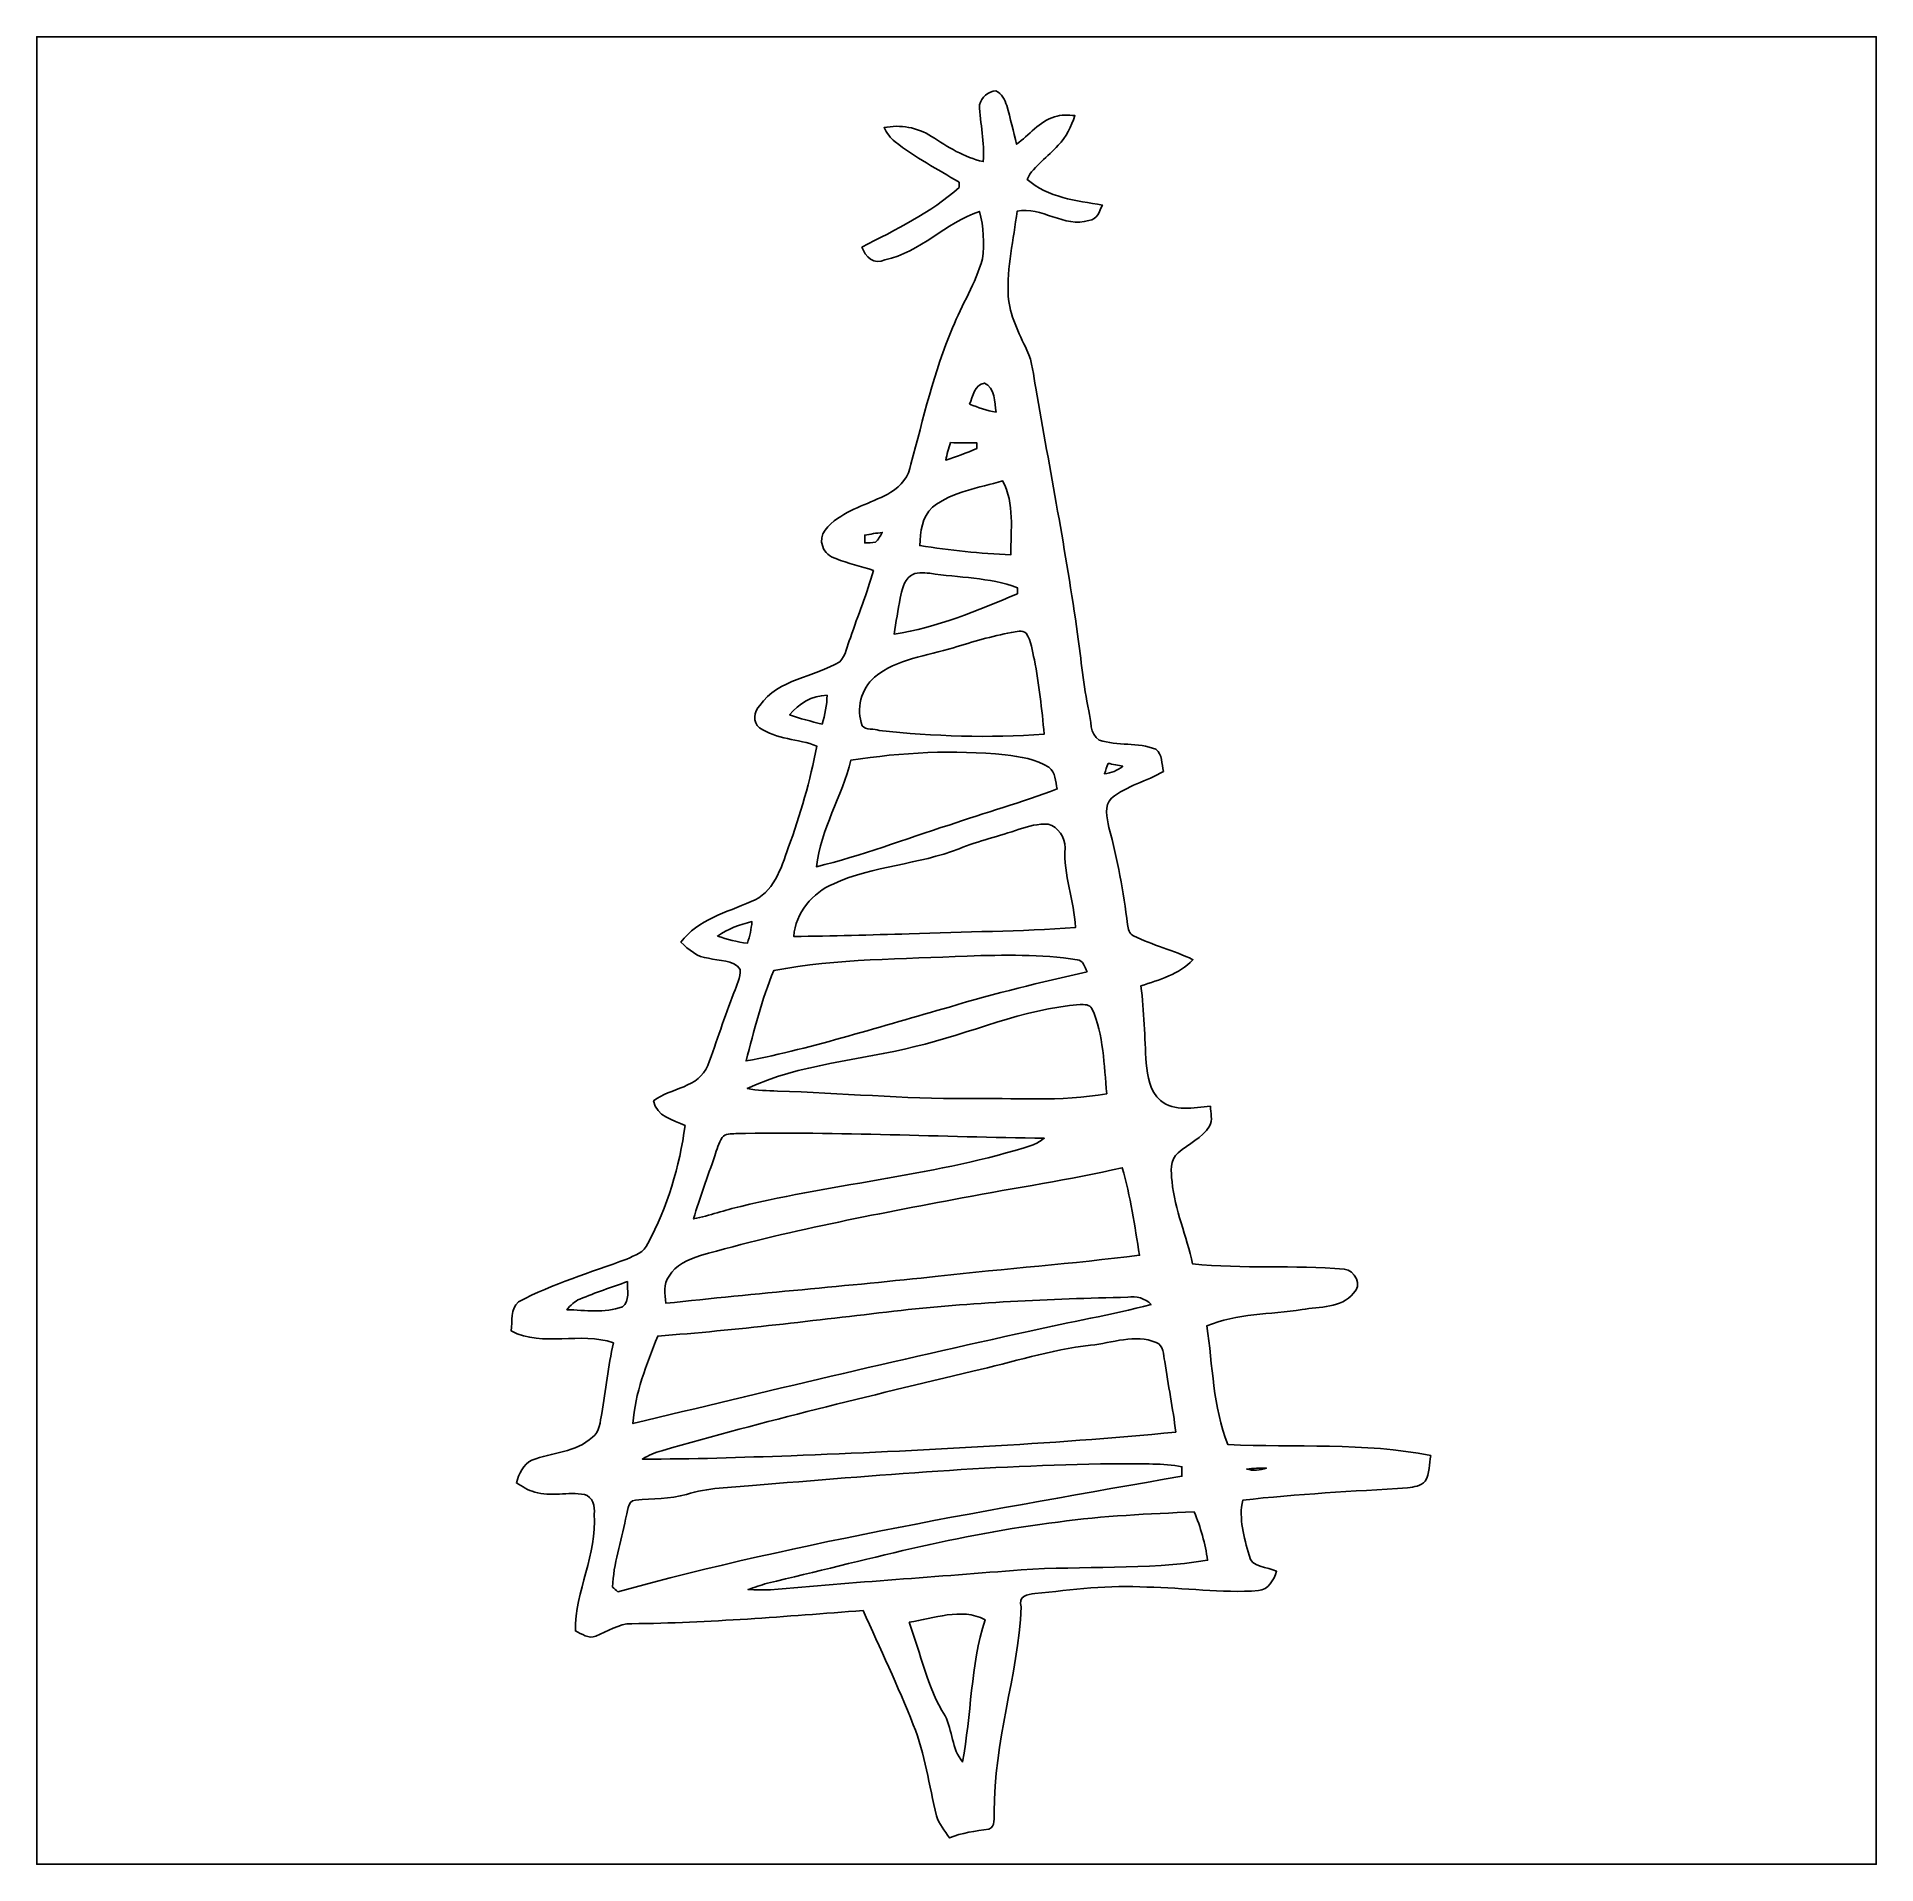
# Model space of a CAD drawing. Header units: centimetres. Extents: x -16.8 to 16.8, y -16.7 to 16.7.
import ezdxf

# ---------------------------------------------------------------- set-up
doc = ezdxf.new("R2010")
doc.units = ezdxf.units.CM
doc.header["$MEASUREMENT"] = 0
doc.layers.add('Layer 1', color=7, linetype='Continuous')

msp = doc.modelspace()

# ---------------------------------------------------------------- linework, layer by layer
at = {"layer": 'Layer 1', "color": 7}
for points, knots in [([(-16.77458, 16.66875), (-16.77458, 16.66875), (16.77458, 16.66875), (16.77458, 16.66875), (16.77458, 16.66875), (16.77458, 16.66875), (16.77458, -16.66875), (16.77458, -16.66875), (16.77458, -16.66875), (16.77458, -16.66875), (-16.77458, -16.66875), (-16.77458, -16.66875), (-16.77458, -16.66875), (-16.77458, -16.66875), (-16.77458, 16.66875), (-16.77458, 16.66875), (-16.77458, 16.66875), (-16.77458, 16.66875), (-16.77458, 16.66875), (-16.77458, 16.66875)], [0, 0, 0, 0, 0.16666667, 0.16666667, 0.16666667, 0.16666667, 0.33333333, 0.33333333, 0.33333333, 0.33333333, 0.5, 0.5, 0.5, 0.5, 0.66666667, 0.66666667, 0.66666667, 0.66666667, 1, 1, 1, 1]), ([(0.41875, 15.43015), (0.43145, 15.08372), (0.51682, 14.74258), (0.48719, 14.39333), (0.48719, 14.39333), (0.13899, 14.46671), (-0.16263, 14.66215), (-0.45649, 14.85194), (-0.45649, 14.85194), (-0.71332, 15.01634), (-1.02411, 15.07314), (-1.32186, 15.01105), (-1.32186, 15.01105), (-1.26894, 14.9158), (-1.20826, 14.82196), (-1.12113, 14.75387), (-1.12113, 14.75387), (-0.75777, 14.46847), (-0.34749, 14.25222), (0.04868, 14.01621), (0.04868, 14.01621), (0.04939, 13.99258), (0.0508, 13.9446), (0.05151, 13.92061), (0.05151, 13.92061), (-0.47308, 13.45494), (-1.10808, 13.15156), (-1.72473, 12.83053), (-1.72473, 12.83053), (-1.66864, 12.65767), (-1.49966, 12.50068), (-1.30422, 12.59875), (-1.30422, 12.59875), (-0.66111, 12.73881), (-0.19932, 13.27221), (0.41663, 13.48211), (0.41663, 13.48211), (0.49918, 13.20306), (0.50941, 12.9032), (0.47237, 12.61604), (0.47237, 12.61604), (0.35243, 12.17189), (0.09525, 11.78278), (-0.0702, 11.35627), (-0.0702, 11.35627), (-0.41416, 10.55864), (-0.60643, 9.70774), (-0.83044, 8.87201), (-0.83044, 8.87201), (-0.86748, 8.65505), (-1.01141, 8.47125), (-1.19592, 8.35872), (-1.19592, 8.35872), (-1.50918, 8.17809), (-1.87008, 8.09131), (-2.16747, 7.88035), (-2.16747, 7.88035), (-2.3308, 7.77028), (-2.52765, 7.59425), (-2.43946, 7.36953), (-2.43946, 7.36953), (-2.407, 7.25876), (-2.30434, 7.18891), (-2.20204, 7.14834), (-2.20204, 7.14834), (-1.97873, 7.06085), (-1.74343, 7.00899), (-1.51624, 6.93173), (-1.51624, 6.93173), (-1.62807, 6.51475), (-1.79987, 6.11681), (-1.93216, 5.70583), (-1.93216, 5.70583), (-1.99919, 5.56401), (-2.01295, 5.38409), (-2.12796, 5.26909), (-2.12796, 5.26909), (-2.60209, 4.98122), (-3.24732, 4.95794), (-3.58846, 4.47075), (-3.58846, 4.47075), (-3.69076, 4.35892), (-3.7271, 4.16595), (-3.59128, 4.064), (-3.59128, 4.064), (-3.28436, 3.84739), (-2.8889, 3.86256), (-2.54741, 3.73027), (-2.54741, 3.73027), (-2.67123, 3.09809), (-2.84445, 2.47685), (-3.07023, 1.8736), (-3.07023, 1.8736), (-3.19864, 1.49931), (-3.33304, 1.04352), (-3.74756, 0.89182), (-3.74756, 0.89182), (-4.1977, 0.69356), (-4.71558, 0.56515), (-5.02744, 0.1524), (-5.02744, 0.1524), (-4.88668, 0.01482), (-4.72793, -0.12241), (-4.52191, -0.14076), (-4.52191, -0.14076), (-4.33317, -0.20285), (-4.06788, -0.15734), (-3.943, -0.34572), (-3.943, -0.34572), (-3.93383, -0.49601), (-4.01108, -0.63359), (-4.05906, -0.77188), (-4.05906, -0.77188), (-4.23721, -1.2065), (-4.36598, -1.65911), (-4.53813, -2.0955), (-4.53813, -2.0955), (-4.69371, -2.51143), (-5.21511, -2.50049), (-5.52591, -2.74426), (-5.52591, -2.74426), (-5.47158, -3.03142), (-5.17102, -3.08539), (-4.95018, -3.1937), (-4.95018, -3.1937), (-5.04966, -3.94335), (-5.27297, -4.67642), (-5.62892, -5.34458), (-5.62892, -5.34458), (-5.69242, -5.50757), (-5.8674, -5.56189), (-6.0138, -5.62822), (-6.0138, -5.62822), (-6.67597, -5.87657), (-7.36, -6.07871), (-7.98795, -6.40856), (-7.98795, -6.40856), (-8.13506, -6.53909), (-8.10119, -6.76099), (-8.12094, -6.94126), (-8.12094, -6.94126), (-7.53957, -7.24182), (-6.86012, -6.9469), (-6.25898, -7.15751), (-6.25898, -7.15751), (-6.35212, -7.58402), (-6.39939, -8.01864), (-6.47065, -8.44938), (-6.47065, -8.44938), (-6.49993, -8.59614), (-6.50487, -8.7824), (-6.64175, -8.87906), (-6.64175, -8.87906), (-6.94196, -9.16058), (-7.38117, -9.1507), (-7.74312, -9.29816), (-7.74312, -9.29816), (-7.90681, -9.37295), (-7.98336, -9.54899), (-8.02569, -9.71338), (-8.02569, -9.71338), (-7.92021, -9.77759), (-7.81509, -9.8485), (-7.69338, -9.87848), (-7.69338, -9.87848), (-7.3981, -9.97373), (-7.08448, -9.86578), (-6.78568, -9.9254), (-6.78568, -9.9254), (-6.63222, -9.95786), (-6.58989, -10.14906), (-6.61, -10.28206), (-6.61, -10.28206), (-6.55003, -11.01725), (-6.95819, -11.68047), (-6.95078, -12.41143), (-6.95078, -12.41143), (-6.83613, -12.46576), (-6.71054, -12.56453), (-6.57825, -12.50738), (-6.57825, -12.50738), (-6.36164, -12.42836), (-6.16303, -12.27631), (-5.92384, -12.2809), (-5.92384, -12.2809), (-4.5145, -12.26749), (-3.10938, -12.14684), (-1.70533, -12.03925), (-1.70533, -12.03925), (-1.39277, -12.73069), (-1.06609, -13.41755), (-0.78881, -14.12452), (-0.78881, -14.12452), (-0.57291, -14.65721), (-0.50447, -15.23118), (-0.36266, -15.78469), (-0.36266, -15.78469), (-0.32279, -15.93779), (-0.21625, -16.05915), (-0.12947, -16.18791), (-0.12947, -16.18791), (0.10019, -16.09513), (0.34537, -16.06197), (0.58949, -16.02846), (0.58949, -16.02846), (0.71684, -15.99071), (0.67592, -15.80515), (0.68933, -15.71766), (0.68933, -15.71766), (0.67451, -14.44872), (1.12077, -13.23693), (1.18145, -11.97539), (1.18145, -11.97539), (1.10843, -11.78348), (1.3021, -11.74362), (1.42699, -11.7288), (1.42699, -11.7288), (2.10714, -11.66918), (2.78941, -11.56159), (3.47416, -11.61415), (3.47416, -11.61415), (4.15219, -11.62121), (4.82882, -11.72916), (5.50686, -11.67694), (5.50686, -11.67694), (5.69066, -11.66248), (5.78873, -11.47939), (5.83918, -11.32417), (5.83918, -11.32417), (5.66843, -11.23738), (5.37669, -11.26137), (5.33506, -11.03207), (5.33506, -11.03207), (5.24686, -10.70751), (5.14279, -10.36638), (5.22111, -10.02771), (5.22111, -10.02771), (6.22018, -9.9127), (7.22595, -9.86896), (8.22854, -9.79981), (8.22854, -9.79981), (8.34496, -9.78641), (8.46737, -9.77194), (8.55098, -9.67916), (8.55098, -9.67916), (8.63706, -9.54088), (8.61201, -9.36625), (8.65082, -9.21526), (8.65082, -9.21526), (7.43338, -8.96796), (6.18031, -9.07239), (4.94665, -9.01171), (4.94665, -9.01171), (4.67642, -8.32344), (4.67501, -7.57096), (4.56459, -6.84847), (4.56459, -6.84847), (5.11281, -6.62093), (5.72311, -6.63928), (6.30202, -6.55144), (6.30202, -6.55144), (6.62023, -6.4897), (7.01569, -6.5338), (7.23971, -6.25193), (7.23971, -6.25193), (7.41398, -6.11082), (7.2644, -5.83353), (7.07284, -5.81201), (7.07284, -5.81201), (6.15139, -5.73687), (5.22464, -5.80919), (4.30459, -5.71747), (4.30459, -5.71747), (4.20264, -5.21018), (3.97686, -4.73287), (3.93136, -4.21428), (3.93136, -4.21428), (3.91125, -4.04213), (3.89114, -3.81423), (4.04283, -3.69182), (4.04283, -3.69182), (4.23333, -3.52813), (4.47851, -3.42371), (4.6168, -3.20428), (4.6168, -3.20428), (4.67572, -3.0928), (4.63374, -2.96122), (4.63091, -2.84127), (4.63091, -2.84127), (4.32647, -2.86703), (3.97686, -2.9464), (3.72075, -2.73579), (3.72075, -2.73579), (3.52531, -2.56928), (3.48615, -2.2927), (3.45722, -2.05281), (3.45722, -2.05281), (3.43147, -1.58362), (3.42477, -1.11337), (3.36409, -0.64664), (3.36409, -0.64664), (3.70099, -0.52987), (4.06012, -0.4385), (4.31341, -0.16757), (4.31341, -0.16757), (3.96205, 0.00388), (3.57822, 0.09596), (3.22651, 0.26705), (3.22651, 0.26705), (3.14819, 0.30304), (3.13408, 0.39829), (3.12067, 0.47308), (3.12067, 0.47308), (3.0413, 1.06962), (2.94181, 1.66511), (2.77812, 2.24508), (2.77812, 2.24508), (2.75308, 2.419), (2.67794, 2.64654), (2.82857, 2.78059), (2.82857, 2.78059), (3.10938, 3.00496), (3.46745, 3.08751), (3.77437, 3.26708), (3.77437, 3.26708), (3.74015, 3.4036), (3.75708, 3.5754), (3.63749, 3.6703), (3.63749, 3.6703), (3.30941, 3.80612), (2.93652, 3.72322), (2.60421, 3.83928), (2.60421, 3.83928), (2.42147, 3.94758), (2.46204, 4.19982), (2.41406, 4.37374), (2.41406, 4.37374), (2.31387, 4.83341), (2.27647, 5.30366), (2.20768, 5.76827), (2.20768, 5.76827), (1.99849, 7.27322), (1.70356, 8.76371), (1.44568, 10.26054), (1.44568, 10.26054), (1.40264, 10.49232), (1.38642, 10.73503), (1.28482, 10.95128), (1.28482, 10.95128), (1.13524, 11.26772), (0.96837, 11.58699), (0.94227, 11.94294), (0.94227, 11.94294), (0.91863, 12.46258), (1.04387, 12.97234), (1.10349, 13.48599), (1.10349, 13.48599), (1.55363, 13.58194), (1.96391, 13.17378), (2.41476, 13.31983), (2.41476, 13.31983), (2.5721, 13.32689), (2.60456, 13.48775), (2.66136, 13.59888), (2.66136, 13.59888), (2.18264, 13.67966), (1.66687, 13.73329), (1.28658, 14.06807), (1.28658, 14.06807), (1.41429, 14.32666), (1.67252, 14.47624), (1.85526, 14.69037), (1.85526, 14.69037), (1.99919, 14.84207), (2.09621, 15.03257), (2.16112, 15.23012), (2.16112, 15.23012), (2.03729, 15.24), (1.90959, 15.25023), (1.78999, 15.20896), (1.78999, 15.20896), (1.50812, 15.12111), (1.32468, 14.87734), (1.09573, 14.70695), (1.09573, 14.70695), (1.03717, 14.94296), (0.98531, 15.18038), (0.91581, 15.41321), (0.91581, 15.41321), (0.88053, 15.51869), (0.82762, 15.63476), (0.71931, 15.68132), (0.71931, 15.68132), (0.57997, 15.67921), (0.45226, 15.56244), (0.41875, 15.43015)], [0, 0, 0, 0, 0.01, 0.01, 0.01, 0.01, 0.02, 0.02, 0.02, 0.02, 0.03, 0.03, 0.03, 0.03, 0.04, 0.04, 0.04, 0.04, 0.05, 0.05, 0.05, 0.05, 0.06, 0.06, 0.06, 0.06, 0.07, 0.07, 0.07, 0.07, 0.08, 0.08, 0.08, 0.08, 0.09, 0.09, 0.09, 0.09, 0.1, 0.1, 0.1, 0.1, 0.11, 0.11, 0.11, 0.11, 0.12, 0.12, 0.12, 0.12, 0.13, 0.13, 0.13, 0.13, 0.14, 0.14, 0.14, 0.14, 0.15, 0.15, 0.15, 0.15, 0.16, 0.16, 0.16, 0.16, 0.17, 0.17, 0.17, 0.17, 0.18, 0.18, 0.18, 0.18, 0.19, 0.19, 0.19, 0.19, 0.2, 0.2, 0.2, 0.2, 0.21, 0.21, 0.21, 0.21, 0.22, 0.22, 0.22, 0.22, 0.23, 0.23, 0.23, 0.23, 0.24, 0.24, 0.24, 0.24, 0.25, 0.25, 0.25, 0.25, 0.26, 0.26, 0.26, 0.26, 0.27, 0.27, 0.27, 0.27, 0.28, 0.28, 0.28, 0.28, 0.29, 0.29, 0.29, 0.29, 0.3, 0.3, 0.3, 0.3, 0.31, 0.31, 0.31, 0.31, 0.32, 0.32, 0.32, 0.32, 0.33, 0.33, 0.33, 0.33, 0.34, 0.34, 0.34, 0.34, 0.35, 0.35, 0.35, 0.35, 0.36, 0.36, 0.36, 0.36, 0.37, 0.37, 0.37, 0.37, 0.38, 0.38, 0.38, 0.38, 0.39, 0.39, 0.39, 0.39, 0.4, 0.4, 0.4, 0.4, 0.41, 0.41, 0.41, 0.41, 0.42, 0.42, 0.42, 0.42, 0.43, 0.43, 0.43, 0.43, 0.44, 0.44, 0.44, 0.44, 0.45, 0.45, 0.45, 0.45, 0.46, 0.46, 0.46, 0.46, 0.47, 0.47, 0.47, 0.47, 0.48, 0.48, 0.48, 0.48, 0.49, 0.49, 0.49, 0.49, 0.5, 0.5, 0.5, 0.5, 0.51, 0.51, 0.51, 0.51, 0.52, 0.52, 0.52, 0.52, 0.53, 0.53, 0.53, 0.53, 0.54, 0.54, 0.54, 0.54, 0.55, 0.55, 0.55, 0.55, 0.56, 0.56, 0.56, 0.56, 0.57, 0.57, 0.57, 0.57, 0.58, 0.58, 0.58, 0.58, 0.59, 0.59, 0.59, 0.59, 0.6, 0.6, 0.6, 0.6, 0.61, 0.61, 0.61, 0.61, 0.62, 0.62, 0.62, 0.62, 0.63, 0.63, 0.63, 0.63, 0.64, 0.64, 0.64, 0.64, 0.65, 0.65, 0.65, 0.65, 0.66, 0.66, 0.66, 0.66, 0.67, 0.67, 0.67, 0.67, 0.68, 0.68, 0.68, 0.68, 0.69, 0.69, 0.69, 0.69, 0.7, 0.7, 0.7, 0.7, 0.71, 0.71, 0.71, 0.71, 0.72, 0.72, 0.72, 0.72, 0.73, 0.73, 0.73, 0.73, 0.74, 0.74, 0.74, 0.74, 0.75, 0.75, 0.75, 0.75, 0.76, 0.76, 0.76, 0.76, 0.77, 0.77, 0.77, 0.77, 0.78, 0.78, 0.78, 0.78, 0.79, 0.79, 0.79, 0.79, 0.8, 0.8, 0.8, 0.8, 0.81, 0.81, 0.81, 0.81, 0.82, 0.82, 0.82, 0.82, 0.83, 0.83, 0.83, 0.83, 0.84, 0.84, 0.84, 0.84, 0.85, 0.85, 0.85, 0.85, 0.86, 0.86, 0.86, 0.86, 0.87, 0.87, 0.87, 0.87, 0.88, 0.88, 0.88, 0.88, 0.89, 0.89, 0.89, 0.89, 0.9, 0.9, 0.9, 0.9, 0.91, 0.91, 0.91, 0.91, 0.92, 0.92, 0.92, 0.92, 0.93, 0.93, 0.93, 0.93, 0.94, 0.94, 0.94, 0.94, 0.95, 0.95, 0.95, 0.95, 0.96, 0.96, 0.96, 0.96, 0.97, 0.97, 0.97, 0.97, 0.98, 0.98, 0.98, 0.98, 1, 1, 1, 1]), ([(0.23848, 9.96738), (0.29281, 10.10673), (0.33655, 10.32298), (0.508, 10.35156), (0.508, 10.35156), (0.70591, 10.27148), (0.69321, 9.99419), (0.72108, 9.82098), (0.72108, 9.82098), (0.55457, 9.84956), (0.39405, 9.90353), (0.23848, 9.96738)], [0, 0, 0, 0, 0.25, 0.25, 0.25, 0.25, 0.5, 0.5, 0.5, 0.5, 1, 1, 1, 1]), ([(-0.10654, 9.2643), (0.05186, 9.26324), (0.21202, 9.26112), (0.37112, 9.25971), (0.37112, 9.25971), (0.37042, 9.23361), (0.36865, 9.18175), (0.36795, 9.15564), (0.36795, 9.15564), (0.18239, 9.07944), (-0.00494, 9.00642), (-0.19614, 8.94539), (-0.19614, 8.94539), (-0.17427, 9.05369), (-0.14288, 9.15987), (-0.10654, 9.2643)], [0, 0, 0, 0, 0.2, 0.2, 0.2, 0.2, 0.4, 0.4, 0.4, 0.4, 0.6, 0.6, 0.6, 0.6, 1, 1, 1, 1]), ([(-0.43498, 8.08919), (-0.07056, 8.37918), (0.40816, 8.43668), (0.84138, 8.56721), (0.84138, 8.56721), (1.06468, 8.15058), (0.98566, 7.67292), (0.99166, 7.2203), (0.99166, 7.2203), (0.43462, 7.23512), (-0.12065, 7.30426), (-0.67098, 7.38787), (-0.67098, 7.38787), (-0.65652, 7.63799), (-0.63394, 7.90787), (-0.43498, 8.08919)], [0, 0, 0, 0, 0.2, 0.2, 0.2, 0.2, 0.4, 0.4, 0.4, 0.4, 0.6, 0.6, 0.6, 0.6, 1, 1, 1, 1]), ([(-1.67393, 7.57767), (-1.56633, 7.59566), (-1.46473, 7.61436), (-1.35396, 7.62635), (-1.35396, 7.62635), (-1.39206, 7.56567), (-1.42064, 7.49512), (-1.47814, 7.44961), (-1.47814, 7.44961), (-1.54305, 7.43656), (-1.60937, 7.43726), (-1.67464, 7.43444), (-1.67464, 7.43444), (-1.67464, 7.47042), (-1.67428, 7.54204), (-1.67393, 7.57767)], [0, 0, 0, 0, 0.2, 0.2, 0.2, 0.2, 0.4, 0.4, 0.4, 0.4, 0.6, 0.6, 0.6, 0.6, 1, 1, 1, 1]), ([(-0.83785, 6.83542), (-0.73942, 6.91092), (-0.60607, 6.88693), (-0.4886, 6.88199), (-0.4886, 6.88199), (0.04516, 6.79732), (0.59725, 6.81037), (1.11019, 6.61846), (1.11019, 6.61846), (1.11054, 6.59095), (1.11054, 6.53556), (1.1109, 6.50804), (1.1109, 6.50804), (0.38453, 6.19866), (-0.35137, 5.89209), (-1.13736, 5.77144), (-1.13736, 5.77144), (-1.10314, 5.99052), (-1.06786, 6.20959), (-1.02729, 6.42726), (-1.02729, 6.42726), (-0.9973, 6.5719), (-0.96449, 6.74052), (-0.83785, 6.83542)], [0, 0, 0, 0, 0.14285714, 0.14285714, 0.14285714, 0.14285714, 0.28571429, 0.28571429, 0.28571429, 0.28571429, 0.42857143, 0.42857143, 0.42857143, 0.42857143, 0.57142857, 0.57142857, 0.57142857, 0.57142857, 0.71428571, 0.71428571, 0.71428571, 0.71428571, 1, 1, 1, 1]), ([(1.00295, 5.8039), (1.09185, 5.81307), (1.19662, 5.85541), (1.27035, 5.78697), (1.27035, 5.78697), (1.36842, 5.64586), (1.37724, 5.46559), (1.42205, 5.30472), (1.42205, 5.30472), (1.50777, 4.85704), (1.55575, 4.40267), (1.59985, 3.94935), (1.59985, 3.94935), (0.5969, 3.86962), (-0.41169, 3.90843), (-1.41111, 4.0132), (-1.41111, 4.0132), (-1.49225, 4.05906), (-1.66017, 4.0072), (-1.71873, 4.10139), (-1.71873, 4.10139), (-1.83515, 4.40549), (-1.74237, 4.77555), (-1.4926, 4.9844), (-1.4926, 4.9844), (-1.08691, 5.32448), (-0.54151, 5.37316), (-0.05327, 5.52238), (-0.05327, 5.52238), (0.29386, 5.6328), (0.64488, 5.73334), (1.00295, 5.8039)], [0, 0, 0, 0, 0.11111111, 0.11111111, 0.11111111, 0.11111111, 0.22222222, 0.22222222, 0.22222222, 0.22222222, 0.33333333, 0.33333333, 0.33333333, 0.33333333, 0.44444444, 0.44444444, 0.44444444, 0.44444444, 0.55555556, 0.55555556, 0.55555556, 0.55555556, 0.66666667, 0.66666667, 0.66666667, 0.66666667, 0.77777778, 0.77777778, 0.77777778, 0.77777778, 1, 1, 1, 1]), ([(-3.04412, 4.2986), (-2.87267, 4.50497), (-2.63913, 4.65561), (-2.36149, 4.65561), (-2.36149, 4.65561), (-2.35973, 4.47604), (-2.40136, 4.30071), (-2.45286, 4.12962), (-2.45286, 4.12962), (-2.65218, 4.17865), (-2.85009, 4.23192), (-3.04412, 4.2986)], [0, 0, 0, 0, 0.25, 0.25, 0.25, 0.25, 0.5, 0.5, 0.5, 0.5, 1, 1, 1, 1]), ([(-1.92617, 3.47345), (-0.99554, 3.61209), (-0.04868, 3.66607), (0.88865, 3.56941), (0.88865, 3.56941), (1.1624, 3.53554), (1.44815, 3.49356), (1.68522, 3.34222), (1.68522, 3.34222), (1.8094, 3.25191), (1.80269, 3.08292), (1.83691, 2.94746), (1.83691, 2.94746), (1.18992, 2.69734), (0.51964, 2.51566), (-0.13547, 2.28918), (-0.13547, 2.28918), (-0.94121, 2.03518), (-1.73249, 1.72367), (-2.55517, 1.52894), (-2.55517, 1.52894), (-2.47579, 2.21615), (-2.08739, 2.80882), (-1.92617, 3.47345)], [0, 0, 0, 0, 0.14285714, 0.14285714, 0.14285714, 0.14285714, 0.28571429, 0.28571429, 0.28571429, 0.28571429, 0.42857143, 0.42857143, 0.42857143, 0.42857143, 0.57142857, 0.57142857, 0.57142857, 0.57142857, 0.71428571, 0.71428571, 0.71428571, 0.71428571, 1, 1, 1, 1]), ([(2.76789, 3.41418), (2.83422, 3.40113), (2.96651, 3.37432), (3.03283, 3.36091), (3.03283, 3.36091), (2.93687, 3.28224), (2.81975, 3.23779), (2.69699, 3.2258), (2.69699, 3.2258), (2.72027, 3.28895), (2.74426, 3.35174), (2.76789, 3.41418)], [0, 0, 0, 0, 0.25, 0.25, 0.25, 0.25, 0.5, 0.5, 0.5, 0.5, 1, 1, 1, 1]), ([(1.14335, 2.21051), (1.31304, 2.26836), (1.49119, 2.31563), (1.67217, 2.30576), (1.67217, 2.30576), (1.85279, 2.25108), (1.9879, 2.0641), (1.97908, 1.87396), (1.97908, 1.87396), (1.94839, 1.3783), (2.14665, 0.91264), (2.17205, 0.42228), (2.17205, 0.42228), (1.1624, 0.3362), (0.14746, 0.35172), (-0.86431, 0.30233), (-0.86431, 0.30233), (-1.56528, 0.29034), (-2.26589, 0.25541), (-2.96721, 0.25823), (-2.96721, 0.25823), (-2.9397, 0.68721), (-2.62608, 1.05304), (-2.24014, 1.21814), (-2.24014, 1.21814), (-1.51271, 1.55011), (-0.69144, 1.56774), (0.0508, 1.85561), (0.0508, 1.85561), (0.40499, 2.00413), (0.7814, 2.08456), (1.14335, 2.21051)], [0, 0, 0, 0, 0.11111111, 0.11111111, 0.11111111, 0.11111111, 0.22222222, 0.22222222, 0.22222222, 0.22222222, 0.33333333, 0.33333333, 0.33333333, 0.33333333, 0.44444444, 0.44444444, 0.44444444, 0.44444444, 0.55555556, 0.55555556, 0.55555556, 0.55555556, 0.66666667, 0.66666667, 0.66666667, 0.66666667, 0.77777778, 0.77777778, 0.77777778, 0.77777778, 1, 1, 1, 1]), ([(-4.36069, 0.26353), (-4.17124, 0.39617), (-3.95429, 0.47202), (-3.73133, 0.52705), (-3.73133, 0.52705), (-3.7405, 0.39229), (-3.77084, 0.26), (-3.81318, 0.13159), (-3.81318, 0.13159), (-3.99979, 0.15663), (-4.18359, 0.20038), (-4.36069, 0.26353)], [0, 0, 0, 0, 0.25, 0.25, 0.25, 0.25, 0.5, 0.5, 0.5, 0.5, 1, 1, 1, 1]), ([(-3.33163, -0.36371), (-2.16994, -0.1457), (-0.98178, -0.16016), (0.19473, -0.10125), (0.19473, -0.10125), (0.86289, -0.08043), (1.53882, -0.06491), (2.20169, -0.16898), (2.20169, -0.16898), (2.31105, -0.18098), (2.34174, -0.30551), (2.38301, -0.38629), (2.38301, -0.38629), (1.54164, -0.5842), (0.69815, -0.77646), (-0.12806, -1.03223), (-0.12806, -1.03223), (-1.36102, -1.37266), (-2.58092, -1.77588), (-3.83893, -2.01577), (-3.83893, -2.01577), (-3.69076, -1.45944), (-3.55353, -0.89641), (-3.33163, -0.36371)], [0, 0, 0, 0, 0.14285714, 0.14285714, 0.14285714, 0.14285714, 0.28571429, 0.28571429, 0.28571429, 0.28571429, 0.42857143, 0.42857143, 0.42857143, 0.42857143, 0.57142857, 0.57142857, 0.57142857, 0.57142857, 0.71428571, 0.71428571, 0.71428571, 0.71428571, 1, 1, 1, 1]), ([(2.25425, -0.98672), (2.32692, -0.98989), (2.43099, -0.97931), (2.47015, -1.05551), (2.47015, -1.05551), (2.68393, -1.54552), (2.68993, -2.0895), (2.73967, -2.61338), (2.73967, -2.61338), (1.89936, -2.76472), (1.04175, -2.68534), (0.19403, -2.6991), (0.19403, -2.6991), (-0.95991, -2.70898), (-2.11032, -2.59856), (-3.26284, -2.56364), (-3.26284, -2.56364), (-3.44805, -2.5527), (-3.63538, -2.55834), (-3.81635, -2.5146), (-3.81635, -2.5146), (-2.85291, -2.06904), (-1.77553, -2.00801), (-0.75741, -1.7526), (-0.75741, -1.7526), (0.25188, -1.51871), (1.21109, -1.06221), (2.25425, -0.98672)], [0, 0, 0, 0, 0.125, 0.125, 0.125, 0.125, 0.25, 0.25, 0.25, 0.25, 0.375, 0.375, 0.375, 0.375, 0.5, 0.5, 0.5, 0.5, 0.625, 0.625, 0.625, 0.625, 0.75, 0.75, 0.75, 0.75, 1, 1, 1, 1]), ([(-4.2732, -3.41418), (-4.21816, -3.33446), (-4.11057, -3.34786), (-4.02625, -3.34045), (-4.02625, -3.34045), (-2.14983, -3.30165), (-0.27411, -3.40431), (1.60196, -3.42477), (1.60196, -3.42477), (1.53741, -3.47133), (1.47108, -3.51719), (1.39665, -3.54718), (1.39665, -3.54718), (-0.33831, -4.10457), (-2.16994, -4.2351), (-3.93453, -4.66937), (-3.93453, -4.66937), (-4.22451, -4.73251), (-4.50356, -4.83623), (-4.7939, -4.89691), (-4.7939, -4.89691), (-4.68736, -4.50638), (-4.53602, -4.12997), (-4.41078, -3.74509), (-4.41078, -3.74509), (-4.37021, -3.63291), (-4.34128, -3.51367), (-4.2732, -3.41418)], [0, 0, 0, 0, 0.125, 0.125, 0.125, 0.125, 0.25, 0.25, 0.25, 0.25, 0.375, 0.375, 0.375, 0.375, 0.5, 0.5, 0.5, 0.5, 0.625, 0.625, 0.625, 0.625, 0.75, 0.75, 0.75, 0.75, 1, 1, 1, 1]), ([(0.10195, -4.5145), (1.07527, -4.32647), (2.05775, -4.18677), (3.02401, -3.9624), (3.02401, -3.9624), (3.17394, -4.48416), (3.24873, -5.02391), (3.33834, -5.55837), (3.33834, -5.55837), (2.11702, -5.71394), (0.88865, -5.80637), (-0.33514, -5.94184), (-0.33514, -5.94184), (-1.98861, -6.12034), (-3.64666, -6.25581), (-5.30013, -6.43537), (-5.30013, -6.43537), (-5.31248, -6.26886), (-5.35517, -6.08577), (-5.24157, -5.94184), (-5.24157, -5.94184), (-5.13009, -5.73052), (-4.88456, -5.64162), (-4.67184, -5.56401), (-4.67184, -5.56401), (-3.10339, -5.11916), (-1.49931, -4.81436), (0.10195, -4.5145)], [0, 0, 0, 0, 0.125, 0.125, 0.125, 0.125, 0.25, 0.25, 0.25, 0.25, 0.375, 0.375, 0.375, 0.375, 0.5, 0.5, 0.5, 0.5, 0.625, 0.625, 0.625, 0.625, 0.75, 0.75, 0.75, 0.75, 1, 1, 1, 1]), ([(-6.86823, -6.35952), (-6.58495, -6.23782), (-6.29003, -6.1468), (-6.00146, -6.03956), (-6.00146, -6.03956), (-6.00745, -6.19301), (-5.95383, -6.39198), (-6.09388, -6.50169), (-6.09388, -6.50169), (-6.42091, -6.61776), (-6.76875, -6.55955), (-7.10671, -6.55391), (-7.10671, -6.55391), (-7.04109, -6.47382), (-6.9656, -6.39868), (-6.86823, -6.35952)], [0, 0, 0, 0, 0.2, 0.2, 0.2, 0.2, 0.4, 0.4, 0.4, 0.4, 0.6, 0.6, 0.6, 0.6, 1, 1, 1, 1]), ([(-1.14476, -6.58142), (0.27199, -6.4195), (1.69792, -6.35459), (3.12314, -6.32707), (3.12314, -6.32707), (3.28013, -6.30061), (3.43923, -6.34189), (3.5493, -6.45654), (3.5493, -6.45654), (2.81975, -6.65339), (2.07081, -6.77228), (1.33491, -6.94514), (1.33491, -6.94514), (-1.08514, -7.47148), (-3.49321, -8.04968), (-5.90056, -8.63036), (-5.90056, -8.63036), (-5.8674, -8.07191), (-5.64974, -7.54944), (-5.45006, -7.03368), (-5.45006, -7.03368), (-4.01073, -6.92679), (-2.57845, -6.74511), (-1.14476, -6.58142)], [0, 0, 0, 0, 0.14285714, 0.14285714, 0.14285714, 0.14285714, 0.28571429, 0.28571429, 0.28571429, 0.28571429, 0.42857143, 0.42857143, 0.42857143, 0.42857143, 0.57142857, 0.57142857, 0.57142857, 0.57142857, 0.71428571, 0.71428571, 0.71428571, 0.71428571, 1, 1, 1, 1]), ([(2.44616, -7.20125), (2.8388, -7.16068), (3.25684, -6.98712), (3.64314, -7.15151), (3.64314, -7.15151), (3.78354, -7.19984), (3.7719, -7.38011), (3.79871, -7.49512), (3.79871, -7.49512), (3.85904, -7.92621), (3.94899, -8.35342), (3.99874, -8.78664), (3.99874, -8.78664), (1.66652, -9.01277), (-0.67522, -9.12001), (-3.01554, -9.21808), (-3.01554, -9.21808), (-3.91971, -9.24489), (-4.82424, -9.2837), (-5.72805, -9.277), (-5.72805, -9.277), (-5.6201, -9.20574), (-5.49839, -9.16164), (-5.37528, -9.12495), (-5.37528, -9.12495), (-3.49885, -8.58344), (-1.59879, -8.12835), (0.30057, -7.67468), (0.30057, -7.67468), (1.01494, -7.51276), (1.71485, -7.28027), (2.44616, -7.20125)], [0, 0, 0, 0, 0.11111111, 0.11111111, 0.11111111, 0.11111111, 0.22222222, 0.22222222, 0.22222222, 0.22222222, 0.33333333, 0.33333333, 0.33333333, 0.33333333, 0.44444444, 0.44444444, 0.44444444, 0.44444444, 0.55555556, 0.55555556, 0.55555556, 0.55555556, 0.66666667, 0.66666667, 0.66666667, 0.66666667, 0.77777778, 0.77777778, 0.77777778, 0.77777778, 1, 1, 1, 1]), ([(-3.72039, -9.7603), (-1.46685, -9.57509), (0.78881, -9.37613), (3.05153, -9.36272), (3.05153, -9.36272), (3.40466, -9.36872), (3.76273, -9.35249), (4.11198, -9.41634), (4.11198, -9.41634), (4.11127, -9.4742), (4.11057, -9.53206), (4.11057, -9.59026), (4.11057, -9.59026), (0.66358, -10.19775), (-2.79753, -10.77242), (-6.17749, -11.69741), (-6.17749, -11.69741), (-6.20924, -11.66848), (-6.24064, -11.6399), (-6.27204, -11.61168), (-6.27204, -11.61168), (-6.2611, -11.18694), (-6.10941, -10.78653), (-6.03779, -10.37202), (-6.03779, -10.37202), (-5.99123, -10.26971), (-6.02086, -10.02841), (-5.85188, -10.02771), (-5.85188, -10.02771), (-5.54426, -9.99172), (-5.22711, -10.01007), (-4.92654, -9.92258), (-4.92654, -9.92258), (-4.53813, -9.79523), (-4.12397, -9.79805), (-3.72039, -9.7603)], [0, 0, 0, 0, 0.1, 0.1, 0.1, 0.1, 0.2, 0.2, 0.2, 0.2, 0.3, 0.3, 0.3, 0.3, 0.4, 0.4, 0.4, 0.4, 0.5, 0.5, 0.5, 0.5, 0.6, 0.6, 0.6, 0.6, 0.7, 0.7, 0.7, 0.7, 0.8, 0.8, 0.8, 0.8, 1, 1, 1, 1]), ([(5.29096, -9.46044), (5.41161, -9.44704), (5.53014, -9.43928), (5.65256, -9.44174), (5.65256, -9.44174), (5.53614, -9.48408), (5.41091, -9.4936), (5.29096, -9.46044)], [0, 0, 0, 0, 0.33333333, 0.33333333, 0.33333333, 0.33333333, 1, 1, 1, 1]), ([(1.85385, -10.42635), (2.67547, -10.30993), (3.50591, -10.27889), (4.33423, -10.24114), (4.33423, -10.24114), (4.45417, -10.52266), (4.53637, -10.82075), (4.57976, -11.12379), (4.57976, -11.12379), (3.45616, -11.30582), (2.31175, -11.22327), (1.18039, -11.29841), (1.18039, -11.29841), (-0.34431, -11.42153), (-1.87008, -11.52631), (-3.39372, -11.66283), (-3.39372, -11.66283), (-3.52989, -11.66601), (-3.66536, -11.66283), (-3.80083, -11.65719), (-3.80083, -11.65719), (-3.68476, -11.61662), (-3.56764, -11.57817), (-3.45017, -11.54183), (-3.45017, -11.54183), (-1.69086, -11.13261), (0.05539, -10.63872), (1.85385, -10.42635)], [0, 0, 0, 0, 0.125, 0.125, 0.125, 0.125, 0.25, 0.25, 0.25, 0.25, 0.375, 0.375, 0.375, 0.375, 0.5, 0.5, 0.5, 0.5, 0.625, 0.625, 0.625, 0.625, 0.75, 0.75, 0.75, 0.75, 1, 1, 1, 1]), ([(-0.86466, -12.25374), (-0.4064, -12.19271), (0.07338, -11.97751), (0.5207, -12.20787), (0.5207, -12.20787), (0.25576, -13.0496), (0.26917, -13.94354), (0.11077, -14.80397), (0.11077, -14.80397), (-0.08714, -14.56655), (-0.07267, -14.22894), (-0.20743, -13.96118), (-0.20743, -13.96118), (-0.54257, -13.44224), (-0.6477, -12.82347), (-0.86466, -12.25374)], [0, 0, 0, 0, 0.2, 0.2, 0.2, 0.2, 0.4, 0.4, 0.4, 0.4, 0.6, 0.6, 0.6, 0.6, 1, 1, 1, 1])]:
    msp.add_open_spline(points, degree=3, knots=knots, dxfattribs=at)
at = {"layer": 'Layer 1', "color": 251}
for points, knots in [([(0.41875, 15.43015), (0.45226, 15.56244), (0.57997, 15.67921), (0.71931, 15.68132), (0.71931, 15.68132), (0.82762, 15.63476), (0.88053, 15.51869), (0.91581, 15.41321), (0.91581, 15.41321), (0.98531, 15.18038), (1.03717, 14.94296), (1.09573, 14.70695), (1.09573, 14.70695), (1.32468, 14.87734), (1.50812, 15.12111), (1.78999, 15.20896), (1.78999, 15.20896), (1.90959, 15.25023), (2.03729, 15.24), (2.16112, 15.23012), (2.16112, 15.23012), (2.09621, 15.03257), (1.99919, 14.84207), (1.85526, 14.69037), (1.85526, 14.69037), (1.67252, 14.47624), (1.41429, 14.32666), (1.28658, 14.06807), (1.28658, 14.06807), (1.66687, 13.73329), (2.18264, 13.67966), (2.66136, 13.59888), (2.66136, 13.59888), (2.60456, 13.48775), (2.5721, 13.32689), (2.41476, 13.31983), (2.41476, 13.31983), (1.96391, 13.17378), (1.55363, 13.58194), (1.10349, 13.48599), (1.10349, 13.48599), (1.04387, 12.97234), (0.91863, 12.46258), (0.94227, 11.94294), (0.94227, 11.94294), (0.96837, 11.58699), (1.13524, 11.26772), (1.28482, 10.95128), (1.28482, 10.95128), (1.38642, 10.73503), (1.40264, 10.49232), (1.44568, 10.26054), (1.44568, 10.26054), (1.70356, 8.76371), (1.99849, 7.27322), (2.20768, 5.76827), (2.20768, 5.76827), (2.27647, 5.30366), (2.31387, 4.83341), (2.41406, 4.37374), (2.41406, 4.37374), (2.46204, 4.19982), (2.42147, 3.94758), (2.60421, 3.83928), (2.60421, 3.83928), (2.93652, 3.72322), (3.30941, 3.80612), (3.63749, 3.6703), (3.63749, 3.6703), (3.75708, 3.5754), (3.74015, 3.4036), (3.77437, 3.26708), (3.77437, 3.26708), (3.46745, 3.08751), (3.10938, 3.00496), (2.82857, 2.78059), (2.82857, 2.78059), (2.67794, 2.64654), (2.75308, 2.419), (2.77812, 2.24508), (2.77812, 2.24508), (2.94181, 1.66511), (3.0413, 1.06962), (3.12067, 0.47308), (3.12067, 0.47308), (3.13408, 0.39829), (3.14819, 0.30304), (3.22651, 0.26705), (3.22651, 0.26705), (3.57822, 0.09596), (3.96205, 0.00388), (4.31341, -0.16757), (4.31341, -0.16757), (4.06012, -0.4385), (3.70099, -0.52987), (3.36409, -0.64664), (3.36409, -0.64664), (3.42477, -1.11337), (3.43147, -1.58362), (3.45722, -2.05281), (3.45722, -2.05281), (3.48615, -2.2927), (3.52531, -2.56928), (3.72075, -2.73579), (3.72075, -2.73579), (3.97686, -2.9464), (4.32647, -2.86703), (4.63091, -2.84127), (4.63091, -2.84127), (4.63374, -2.96122), (4.67572, -3.0928), (4.6168, -3.20428), (4.6168, -3.20428), (4.47851, -3.42371), (4.23333, -3.52813), (4.04283, -3.69182), (4.04283, -3.69182), (3.89114, -3.81423), (3.91125, -4.04213), (3.93136, -4.21428), (3.93136, -4.21428), (3.97686, -4.73287), (4.20264, -5.21018), (4.30459, -5.71747), (4.30459, -5.71747), (5.22464, -5.80919), (6.15139, -5.73687), (7.07284, -5.81201), (7.07284, -5.81201), (7.2644, -5.83353), (7.41398, -6.11082), (7.23971, -6.25193), (7.23971, -6.25193), (7.01569, -6.5338), (6.62023, -6.4897), (6.30202, -6.55144), (6.30202, -6.55144), (5.72311, -6.63928), (5.11281, -6.62093), (4.56459, -6.84847), (4.56459, -6.84847), (4.67501, -7.57096), (4.67642, -8.32344), (4.94665, -9.01171), (4.94665, -9.01171), (6.18031, -9.07239), (7.43338, -8.96796), (8.65082, -9.21526), (8.65082, -9.21526), (8.61201, -9.36625), (8.63706, -9.54088), (8.55098, -9.67916), (8.55098, -9.67916), (8.46737, -9.77194), (8.34496, -9.78641), (8.22854, -9.79981), (8.22854, -9.79981), (7.22595, -9.86896), (6.22018, -9.9127), (5.22111, -10.02771), (5.22111, -10.02771), (5.14279, -10.36638), (5.24686, -10.70751), (5.33506, -11.03207), (5.33506, -11.03207), (5.37669, -11.26137), (5.66843, -11.23738), (5.83918, -11.32417), (5.83918, -11.32417), (5.78873, -11.47939), (5.69066, -11.66248), (5.50686, -11.67694), (5.50686, -11.67694), (4.82882, -11.72916), (4.15219, -11.62121), (3.47416, -11.61415), (3.47416, -11.61415), (2.78941, -11.56159), (2.10714, -11.66918), (1.42699, -11.7288), (1.42699, -11.7288), (1.3021, -11.74362), (1.10843, -11.78348), (1.18145, -11.97539), (1.18145, -11.97539), (1.12077, -13.23693), (0.67451, -14.44872), (0.68933, -15.71766), (0.68933, -15.71766), (0.67592, -15.80515), (0.71684, -15.99071), (0.58949, -16.02846), (0.58949, -16.02846), (0.34537, -16.06197), (0.10019, -16.09513), (-0.12947, -16.18791), (-0.12947, -16.18791), (-0.21625, -16.05915), (-0.32279, -15.93779), (-0.36266, -15.78469), (-0.36266, -15.78469), (-0.50447, -15.23118), (-0.57291, -14.65721), (-0.78881, -14.12452), (-0.78881, -14.12452), (-1.06609, -13.41755), (-1.39277, -12.73069), (-1.70533, -12.03925), (-1.70533, -12.03925), (-3.10938, -12.14684), (-4.5145, -12.26749), (-5.92384, -12.2809), (-5.92384, -12.2809), (-6.16303, -12.27631), (-6.36164, -12.42836), (-6.57825, -12.50738), (-6.57825, -12.50738), (-6.71054, -12.56453), (-6.83613, -12.46576), (-6.95078, -12.41143), (-6.95078, -12.41143), (-6.95819, -11.68047), (-6.55003, -11.01725), (-6.61, -10.28206), (-6.61, -10.28206), (-6.58989, -10.14906), (-6.63222, -9.95786), (-6.78568, -9.9254), (-6.78568, -9.9254), (-7.08448, -9.86578), (-7.3981, -9.97373), (-7.69338, -9.87848), (-7.69338, -9.87848), (-7.81509, -9.8485), (-7.92021, -9.77759), (-8.02569, -9.71338), (-8.02569, -9.71338), (-7.98336, -9.54899), (-7.90681, -9.37295), (-7.74312, -9.29816), (-7.74312, -9.29816), (-7.38117, -9.1507), (-6.94196, -9.16058), (-6.64175, -8.87906), (-6.64175, -8.87906), (-6.50487, -8.7824), (-6.49993, -8.59614), (-6.47065, -8.44938), (-6.47065, -8.44938), (-6.39939, -8.01864), (-6.35212, -7.58402), (-6.25898, -7.15751), (-6.25898, -7.15751), (-6.86012, -6.9469), (-7.53957, -7.24182), (-8.12094, -6.94126), (-8.12094, -6.94126), (-8.10119, -6.76099), (-8.13506, -6.53909), (-7.98795, -6.40856), (-7.98795, -6.40856), (-7.36, -6.07871), (-6.67597, -5.87657), (-6.0138, -5.62822), (-6.0138, -5.62822), (-5.8674, -5.56189), (-5.69242, -5.50757), (-5.62892, -5.34458), (-5.62892, -5.34458), (-5.27297, -4.67642), (-5.04966, -3.94335), (-4.95018, -3.1937), (-4.95018, -3.1937), (-5.17102, -3.08539), (-5.47158, -3.03142), (-5.52591, -2.74426), (-5.52591, -2.74426), (-5.21511, -2.50049), (-4.69371, -2.51143), (-4.53813, -2.0955), (-4.53813, -2.0955), (-4.36598, -1.65911), (-4.23721, -1.2065), (-4.05906, -0.77188), (-4.05906, -0.77188), (-4.01108, -0.63359), (-3.93383, -0.49601), (-3.943, -0.34572), (-3.943, -0.34572), (-4.06788, -0.15734), (-4.33317, -0.20285), (-4.52191, -0.14076), (-4.52191, -0.14076), (-4.72793, -0.12241), (-4.88668, 0.01482), (-5.02744, 0.1524), (-5.02744, 0.1524), (-4.71558, 0.56515), (-4.1977, 0.69356), (-3.74756, 0.89182), (-3.74756, 0.89182), (-3.33304, 1.04352), (-3.19864, 1.49931), (-3.07023, 1.8736), (-3.07023, 1.8736), (-2.84445, 2.47685), (-2.67123, 3.09809), (-2.54741, 3.73027), (-2.54741, 3.73027), (-2.8889, 3.86256), (-3.28436, 3.84739), (-3.59128, 4.064), (-3.59128, 4.064), (-3.7271, 4.16595), (-3.69076, 4.35892), (-3.58846, 4.47075), (-3.58846, 4.47075), (-3.24732, 4.95794), (-2.60209, 4.98122), (-2.12796, 5.26909), (-2.12796, 5.26909), (-2.01295, 5.38409), (-1.99919, 5.56401), (-1.93216, 5.70583), (-1.93216, 5.70583), (-1.79987, 6.11681), (-1.62807, 6.51475), (-1.51624, 6.93173), (-1.51624, 6.93173), (-1.74343, 7.00899), (-1.97873, 7.06085), (-2.20204, 7.14834), (-2.20204, 7.14834), (-2.30434, 7.18891), (-2.407, 7.25876), (-2.43946, 7.36953), (-2.43946, 7.36953), (-2.52765, 7.59425), (-2.3308, 7.77028), (-2.16747, 7.88035), (-2.16747, 7.88035), (-1.87008, 8.09131), (-1.50918, 8.17809), (-1.19592, 8.35872), (-1.19592, 8.35872), (-1.01141, 8.47125), (-0.86748, 8.65505), (-0.83044, 8.87201), (-0.83044, 8.87201), (-0.60643, 9.70774), (-0.41416, 10.55864), (-0.0702, 11.35627), (-0.0702, 11.35627), (0.09525, 11.78278), (0.35243, 12.17189), (0.47237, 12.61604), (0.47237, 12.61604), (0.50941, 12.9032), (0.49918, 13.20306), (0.41663, 13.48211), (0.41663, 13.48211), (-0.19932, 13.27221), (-0.66111, 12.73881), (-1.30422, 12.59875), (-1.30422, 12.59875), (-1.49966, 12.50068), (-1.66864, 12.65767), (-1.72473, 12.83053), (-1.72473, 12.83053), (-1.10808, 13.15156), (-0.47308, 13.45494), (0.05151, 13.92061), (0.05151, 13.92061), (0.0508, 13.9446), (0.04939, 13.99258), (0.04868, 14.01621), (0.04868, 14.01621), (-0.34749, 14.25222), (-0.75777, 14.46847), (-1.12113, 14.75387), (-1.12113, 14.75387), (-1.20826, 14.82196), (-1.26894, 14.9158), (-1.32186, 15.01105), (-1.32186, 15.01105), (-1.02411, 15.07314), (-0.71332, 15.01634), (-0.45649, 14.85194), (-0.45649, 14.85194), (-0.16263, 14.66215), (0.13899, 14.46671), (0.48719, 14.39333), (0.48719, 14.39333), (0.51682, 14.74258), (0.43145, 15.08372), (0.41875, 15.43015), (0.41875, 15.43015), (0.41875, 15.43015), (0.41875, 15.43015), (0.41875, 15.43015)], [0, 0, 0, 0, 0.00990099, 0.00990099, 0.00990099, 0.00990099, 0.01980198, 0.01980198, 0.01980198, 0.01980198, 0.02970297, 0.02970297, 0.02970297, 0.02970297, 0.03960396, 0.03960396, 0.03960396, 0.03960396, 0.04950495, 0.04950495, 0.04950495, 0.04950495, 0.05940594, 0.05940594, 0.05940594, 0.05940594, 0.06930693, 0.06930693, 0.06930693, 0.06930693, 0.07920792, 0.07920792, 0.07920792, 0.07920792, 0.08910891, 0.08910891, 0.08910891, 0.08910891, 0.0990099, 0.0990099, 0.0990099, 0.0990099, 0.10891089, 0.10891089, 0.10891089, 0.10891089, 0.11881188, 0.11881188, 0.11881188, 0.11881188, 0.12871287, 0.12871287, 0.12871287, 0.12871287, 0.13861386, 0.13861386, 0.13861386, 0.13861386, 0.14851485, 0.14851485, 0.14851485, 0.14851485, 0.15841584, 0.15841584, 0.15841584, 0.15841584, 0.16831683, 0.16831683, 0.16831683, 0.16831683, 0.17821782, 0.17821782, 0.17821782, 0.17821782, 0.18811881, 0.18811881, 0.18811881, 0.18811881, 0.1980198, 0.1980198, 0.1980198, 0.1980198, 0.20792079, 0.20792079, 0.20792079, 0.20792079, 0.21782178, 0.21782178, 0.21782178, 0.21782178, 0.22772277, 0.22772277, 0.22772277, 0.22772277, 0.23762376, 0.23762376, 0.23762376, 0.23762376, 0.24752475, 0.24752475, 0.24752475, 0.24752475, 0.25742574, 0.25742574, 0.25742574, 0.25742574, 0.26732673, 0.26732673, 0.26732673, 0.26732673, 0.27722772, 0.27722772, 0.27722772, 0.27722772, 0.28712871, 0.28712871, 0.28712871, 0.28712871, 0.2970297, 0.2970297, 0.2970297, 0.2970297, 0.30693069, 0.30693069, 0.30693069, 0.30693069, 0.31683168, 0.31683168, 0.31683168, 0.31683168, 0.32673267, 0.32673267, 0.32673267, 0.32673267, 0.33663366, 0.33663366, 0.33663366, 0.33663366, 0.34653465, 0.34653465, 0.34653465, 0.34653465, 0.35643564, 0.35643564, 0.35643564, 0.35643564, 0.36633663, 0.36633663, 0.36633663, 0.36633663, 0.37623762, 0.37623762, 0.37623762, 0.37623762, 0.38613861, 0.38613861, 0.38613861, 0.38613861, 0.3960396, 0.3960396, 0.3960396, 0.3960396, 0.40594059, 0.40594059, 0.40594059, 0.40594059, 0.41584158, 0.41584158, 0.41584158, 0.41584158, 0.42574257, 0.42574257, 0.42574257, 0.42574257, 0.43564356, 0.43564356, 0.43564356, 0.43564356, 0.44554455, 0.44554455, 0.44554455, 0.44554455, 0.45544554, 0.45544554, 0.45544554, 0.45544554, 0.46534653, 0.46534653, 0.46534653, 0.46534653, 0.47524752, 0.47524752, 0.47524752, 0.47524752, 0.48514851, 0.48514851, 0.48514851, 0.48514851, 0.4950495, 0.4950495, 0.4950495, 0.4950495, 0.5049505, 0.5049505, 0.5049505, 0.5049505, 0.51485149, 0.51485149, 0.51485149, 0.51485149, 0.52475248, 0.52475248, 0.52475248, 0.52475248, 0.53465347, 0.53465347, 0.53465347, 0.53465347, 0.54455446, 0.54455446, 0.54455446, 0.54455446, 0.55445545, 0.55445545, 0.55445545, 0.55445545, 0.56435644, 0.56435644, 0.56435644, 0.56435644, 0.57425743, 0.57425743, 0.57425743, 0.57425743, 0.58415842, 0.58415842, 0.58415842, 0.58415842, 0.59405941, 0.59405941, 0.59405941, 0.59405941, 0.6039604, 0.6039604, 0.6039604, 0.6039604, 0.61386139, 0.61386139, 0.61386139, 0.61386139, 0.62376238, 0.62376238, 0.62376238, 0.62376238, 0.63366337, 0.63366337, 0.63366337, 0.63366337, 0.64356436, 0.64356436, 0.64356436, 0.64356436, 0.65346535, 0.65346535, 0.65346535, 0.65346535, 0.66336634, 0.66336634, 0.66336634, 0.66336634, 0.67326733, 0.67326733, 0.67326733, 0.67326733, 0.68316832, 0.68316832, 0.68316832, 0.68316832, 0.69306931, 0.69306931, 0.69306931, 0.69306931, 0.7029703, 0.7029703, 0.7029703, 0.7029703, 0.71287129, 0.71287129, 0.71287129, 0.71287129, 0.72277228, 0.72277228, 0.72277228, 0.72277228, 0.73267327, 0.73267327, 0.73267327, 0.73267327, 0.74257426, 0.74257426, 0.74257426, 0.74257426, 0.75247525, 0.75247525, 0.75247525, 0.75247525, 0.76237624, 0.76237624, 0.76237624, 0.76237624, 0.77227723, 0.77227723, 0.77227723, 0.77227723, 0.78217822, 0.78217822, 0.78217822, 0.78217822, 0.79207921, 0.79207921, 0.79207921, 0.79207921, 0.8019802, 0.8019802, 0.8019802, 0.8019802, 0.81188119, 0.81188119, 0.81188119, 0.81188119, 0.82178218, 0.82178218, 0.82178218, 0.82178218, 0.83168317, 0.83168317, 0.83168317, 0.83168317, 0.84158416, 0.84158416, 0.84158416, 0.84158416, 0.85148515, 0.85148515, 0.85148515, 0.85148515, 0.86138614, 0.86138614, 0.86138614, 0.86138614, 0.87128713, 0.87128713, 0.87128713, 0.87128713, 0.88118812, 0.88118812, 0.88118812, 0.88118812, 0.89108911, 0.89108911, 0.89108911, 0.89108911, 0.9009901, 0.9009901, 0.9009901, 0.9009901, 0.91089109, 0.91089109, 0.91089109, 0.91089109, 0.92079208, 0.92079208, 0.92079208, 0.92079208, 0.93069307, 0.93069307, 0.93069307, 0.93069307, 0.94059406, 0.94059406, 0.94059406, 0.94059406, 0.95049505, 0.95049505, 0.95049505, 0.95049505, 0.96039604, 0.96039604, 0.96039604, 0.96039604, 0.97029703, 0.97029703, 0.97029703, 0.97029703, 0.98019802, 0.98019802, 0.98019802, 0.98019802, 1, 1, 1, 1]), ([(0.23848, 9.96738), (0.39405, 9.90353), (0.55457, 9.84956), (0.72108, 9.82098), (0.72108, 9.82098), (0.69321, 9.99419), (0.70591, 10.27148), (0.508, 10.35156), (0.508, 10.35156), (0.33655, 10.32298), (0.29281, 10.10673), (0.23848, 9.96738), (0.23848, 9.96738), (0.23848, 9.96738), (0.23848, 9.96738), (0.23848, 9.96738)], [0, 0, 0, 0, 0.2, 0.2, 0.2, 0.2, 0.4, 0.4, 0.4, 0.4, 0.6, 0.6, 0.6, 0.6, 1, 1, 1, 1]), ([(-0.10654, 9.2643), (-0.14288, 9.15987), (-0.17427, 9.05369), (-0.19614, 8.94539), (-0.19614, 8.94539), (-0.00494, 9.00642), (0.18239, 9.07944), (0.36795, 9.15564), (0.36795, 9.15564), (0.36865, 9.18175), (0.37042, 9.23361), (0.37112, 9.25971), (0.37112, 9.25971), (0.21202, 9.26112), (0.05186, 9.26324), (-0.10654, 9.2643), (-0.10654, 9.2643), (-0.10654, 9.2643), (-0.10654, 9.2643), (-0.10654, 9.2643)], [0, 0, 0, 0, 0.16666667, 0.16666667, 0.16666667, 0.16666667, 0.33333333, 0.33333333, 0.33333333, 0.33333333, 0.5, 0.5, 0.5, 0.5, 0.66666667, 0.66666667, 0.66666667, 0.66666667, 1, 1, 1, 1]), ([(-0.43498, 8.08919), (-0.63394, 7.90787), (-0.65652, 7.63799), (-0.67098, 7.38787), (-0.67098, 7.38787), (-0.12065, 7.30426), (0.43462, 7.23512), (0.99166, 7.2203), (0.99166, 7.2203), (0.98566, 7.67292), (1.06468, 8.15058), (0.84138, 8.56721), (0.84138, 8.56721), (0.40816, 8.43668), (-0.07056, 8.37918), (-0.43498, 8.08919), (-0.43498, 8.08919), (-0.43498, 8.08919), (-0.43498, 8.08919), (-0.43498, 8.08919)], [0, 0, 0, 0, 0.16666667, 0.16666667, 0.16666667, 0.16666667, 0.33333333, 0.33333333, 0.33333333, 0.33333333, 0.5, 0.5, 0.5, 0.5, 0.66666667, 0.66666667, 0.66666667, 0.66666667, 1, 1, 1, 1]), ([(-1.67393, 7.57767), (-1.67428, 7.54204), (-1.67464, 7.47042), (-1.67464, 7.43444), (-1.67464, 7.43444), (-1.60937, 7.43726), (-1.54305, 7.43656), (-1.47814, 7.44961), (-1.47814, 7.44961), (-1.42064, 7.49512), (-1.39206, 7.56567), (-1.35396, 7.62635), (-1.35396, 7.62635), (-1.46473, 7.61436), (-1.56633, 7.59566), (-1.67393, 7.57767), (-1.67393, 7.57767), (-1.67393, 7.57767), (-1.67393, 7.57767), (-1.67393, 7.57767)], [0, 0, 0, 0, 0.16666667, 0.16666667, 0.16666667, 0.16666667, 0.33333333, 0.33333333, 0.33333333, 0.33333333, 0.5, 0.5, 0.5, 0.5, 0.66666667, 0.66666667, 0.66666667, 0.66666667, 1, 1, 1, 1]), ([(-0.83785, 6.83542), (-0.96449, 6.74052), (-0.9973, 6.5719), (-1.02729, 6.42726), (-1.02729, 6.42726), (-1.06786, 6.20959), (-1.10314, 5.99052), (-1.13736, 5.77144), (-1.13736, 5.77144), (-0.35137, 5.89209), (0.38453, 6.19866), (1.1109, 6.50804), (1.1109, 6.50804), (1.11054, 6.53556), (1.11054, 6.59095), (1.11019, 6.61846), (1.11019, 6.61846), (0.59725, 6.81037), (0.04516, 6.79732), (-0.4886, 6.88199), (-0.4886, 6.88199), (-0.60607, 6.88693), (-0.73942, 6.91092), (-0.83785, 6.83542), (-0.83785, 6.83542), (-0.83785, 6.83542), (-0.83785, 6.83542), (-0.83785, 6.83542)], [0, 0, 0, 0, 0.125, 0.125, 0.125, 0.125, 0.25, 0.25, 0.25, 0.25, 0.375, 0.375, 0.375, 0.375, 0.5, 0.5, 0.5, 0.5, 0.625, 0.625, 0.625, 0.625, 0.75, 0.75, 0.75, 0.75, 1, 1, 1, 1]), ([(1.00295, 5.8039), (0.64488, 5.73334), (0.29386, 5.6328), (-0.05327, 5.52238), (-0.05327, 5.52238), (-0.54151, 5.37316), (-1.08691, 5.32448), (-1.4926, 4.9844), (-1.4926, 4.9844), (-1.74237, 4.77555), (-1.83515, 4.40549), (-1.71873, 4.10139), (-1.71873, 4.10139), (-1.66017, 4.0072), (-1.49225, 4.05906), (-1.41111, 4.0132), (-1.41111, 4.0132), (-0.41169, 3.90843), (0.5969, 3.86962), (1.59985, 3.94935), (1.59985, 3.94935), (1.55575, 4.40267), (1.50777, 4.85704), (1.42205, 5.30472), (1.42205, 5.30472), (1.37724, 5.46559), (1.36842, 5.64586), (1.27035, 5.78697), (1.27035, 5.78697), (1.19662, 5.85541), (1.09185, 5.81307), (1.00295, 5.8039), (1.00295, 5.8039), (1.00295, 5.8039), (1.00295, 5.8039), (1.00295, 5.8039)], [0, 0, 0, 0, 0.1, 0.1, 0.1, 0.1, 0.2, 0.2, 0.2, 0.2, 0.3, 0.3, 0.3, 0.3, 0.4, 0.4, 0.4, 0.4, 0.5, 0.5, 0.5, 0.5, 0.6, 0.6, 0.6, 0.6, 0.7, 0.7, 0.7, 0.7, 0.8, 0.8, 0.8, 0.8, 1, 1, 1, 1]), ([(-3.04412, 4.2986), (-2.85009, 4.23192), (-2.65218, 4.17865), (-2.45286, 4.12962), (-2.45286, 4.12962), (-2.40136, 4.30071), (-2.35973, 4.47604), (-2.36149, 4.65561), (-2.36149, 4.65561), (-2.63913, 4.65561), (-2.87267, 4.50497), (-3.04412, 4.2986), (-3.04412, 4.2986), (-3.04412, 4.2986), (-3.04412, 4.2986), (-3.04412, 4.2986)], [0, 0, 0, 0, 0.2, 0.2, 0.2, 0.2, 0.4, 0.4, 0.4, 0.4, 0.6, 0.6, 0.6, 0.6, 1, 1, 1, 1]), ([(-1.92617, 3.47345), (-2.08739, 2.80882), (-2.47579, 2.21615), (-2.55517, 1.52894), (-2.55517, 1.52894), (-1.73249, 1.72367), (-0.94121, 2.03518), (-0.13547, 2.28918), (-0.13547, 2.28918), (0.51964, 2.51566), (1.18992, 2.69734), (1.83691, 2.94746), (1.83691, 2.94746), (1.80269, 3.08292), (1.8094, 3.25191), (1.68522, 3.34222), (1.68522, 3.34222), (1.44815, 3.49356), (1.1624, 3.53554), (0.88865, 3.56941), (0.88865, 3.56941), (-0.04868, 3.66607), (-0.99554, 3.61209), (-1.92617, 3.47345), (-1.92617, 3.47345), (-1.92617, 3.47345), (-1.92617, 3.47345), (-1.92617, 3.47345)], [0, 0, 0, 0, 0.125, 0.125, 0.125, 0.125, 0.25, 0.25, 0.25, 0.25, 0.375, 0.375, 0.375, 0.375, 0.5, 0.5, 0.5, 0.5, 0.625, 0.625, 0.625, 0.625, 0.75, 0.75, 0.75, 0.75, 1, 1, 1, 1]), ([(2.76789, 3.41418), (2.74426, 3.35174), (2.72027, 3.28895), (2.69699, 3.2258), (2.69699, 3.2258), (2.81975, 3.23779), (2.93687, 3.28224), (3.03283, 3.36091), (3.03283, 3.36091), (2.96651, 3.37432), (2.83422, 3.40113), (2.76789, 3.41418), (2.76789, 3.41418), (2.76789, 3.41418), (2.76789, 3.41418), (2.76789, 3.41418)], [0, 0, 0, 0, 0.2, 0.2, 0.2, 0.2, 0.4, 0.4, 0.4, 0.4, 0.6, 0.6, 0.6, 0.6, 1, 1, 1, 1]), ([(1.14335, 2.21051), (0.7814, 2.08456), (0.40499, 2.00413), (0.0508, 1.85561), (0.0508, 1.85561), (-0.69144, 1.56774), (-1.51271, 1.55011), (-2.24014, 1.21814), (-2.24014, 1.21814), (-2.62608, 1.05304), (-2.9397, 0.68721), (-2.96721, 0.25823), (-2.96721, 0.25823), (-2.26589, 0.25541), (-1.56528, 0.29034), (-0.86431, 0.30233), (-0.86431, 0.30233), (0.14746, 0.35172), (1.1624, 0.3362), (2.17205, 0.42228), (2.17205, 0.42228), (2.14665, 0.91264), (1.94839, 1.3783), (1.97908, 1.87396), (1.97908, 1.87396), (1.9879, 2.0641), (1.85279, 2.25108), (1.67217, 2.30576), (1.67217, 2.30576), (1.49119, 2.31563), (1.31304, 2.26836), (1.14335, 2.21051), (1.14335, 2.21051), (1.14335, 2.21051), (1.14335, 2.21051), (1.14335, 2.21051)], [0, 0, 0, 0, 0.1, 0.1, 0.1, 0.1, 0.2, 0.2, 0.2, 0.2, 0.3, 0.3, 0.3, 0.3, 0.4, 0.4, 0.4, 0.4, 0.5, 0.5, 0.5, 0.5, 0.6, 0.6, 0.6, 0.6, 0.7, 0.7, 0.7, 0.7, 0.8, 0.8, 0.8, 0.8, 1, 1, 1, 1]), ([(-4.36069, 0.26353), (-4.18359, 0.20038), (-3.99979, 0.15663), (-3.81318, 0.13159), (-3.81318, 0.13159), (-3.77084, 0.26), (-3.7405, 0.39229), (-3.73133, 0.52705), (-3.73133, 0.52705), (-3.95429, 0.47202), (-4.17124, 0.39617), (-4.36069, 0.26353), (-4.36069, 0.26353), (-4.36069, 0.26353), (-4.36069, 0.26353), (-4.36069, 0.26353)], [0, 0, 0, 0, 0.2, 0.2, 0.2, 0.2, 0.4, 0.4, 0.4, 0.4, 0.6, 0.6, 0.6, 0.6, 1, 1, 1, 1]), ([(-3.33163, -0.36371), (-3.55353, -0.89641), (-3.69076, -1.45944), (-3.83893, -2.01577), (-3.83893, -2.01577), (-2.58092, -1.77588), (-1.36102, -1.37266), (-0.12806, -1.03223), (-0.12806, -1.03223), (0.69815, -0.77646), (1.54164, -0.5842), (2.38301, -0.38629), (2.38301, -0.38629), (2.34174, -0.30551), (2.31105, -0.18098), (2.20169, -0.16898), (2.20169, -0.16898), (1.53882, -0.06491), (0.86289, -0.08043), (0.19473, -0.10125), (0.19473, -0.10125), (-0.98178, -0.16016), (-2.16994, -0.1457), (-3.33163, -0.36371), (-3.33163, -0.36371), (-3.33163, -0.36371), (-3.33163, -0.36371), (-3.33163, -0.36371)], [0, 0, 0, 0, 0.125, 0.125, 0.125, 0.125, 0.25, 0.25, 0.25, 0.25, 0.375, 0.375, 0.375, 0.375, 0.5, 0.5, 0.5, 0.5, 0.625, 0.625, 0.625, 0.625, 0.75, 0.75, 0.75, 0.75, 1, 1, 1, 1]), ([(2.25425, -0.98672), (1.21109, -1.06221), (0.25188, -1.51871), (-0.75741, -1.7526), (-0.75741, -1.7526), (-1.77553, -2.00801), (-2.85291, -2.06904), (-3.81635, -2.5146), (-3.81635, -2.5146), (-3.63538, -2.55834), (-3.44805, -2.5527), (-3.26284, -2.56364), (-3.26284, -2.56364), (-2.11032, -2.59856), (-0.95991, -2.70898), (0.19403, -2.6991), (0.19403, -2.6991), (1.04175, -2.68534), (1.89936, -2.76472), (2.73967, -2.61338), (2.73967, -2.61338), (2.68993, -2.0895), (2.68393, -1.54552), (2.47015, -1.05551), (2.47015, -1.05551), (2.43099, -0.97931), (2.32692, -0.98989), (2.25425, -0.98672), (2.25425, -0.98672), (2.25425, -0.98672), (2.25425, -0.98672), (2.25425, -0.98672)], [0, 0, 0, 0, 0.11111111, 0.11111111, 0.11111111, 0.11111111, 0.22222222, 0.22222222, 0.22222222, 0.22222222, 0.33333333, 0.33333333, 0.33333333, 0.33333333, 0.44444444, 0.44444444, 0.44444444, 0.44444444, 0.55555556, 0.55555556, 0.55555556, 0.55555556, 0.66666667, 0.66666667, 0.66666667, 0.66666667, 0.77777778, 0.77777778, 0.77777778, 0.77777778, 1, 1, 1, 1]), ([(-4.2732, -3.41418), (-4.34128, -3.51367), (-4.37021, -3.63291), (-4.41078, -3.74509), (-4.41078, -3.74509), (-4.53602, -4.12997), (-4.68736, -4.50638), (-4.7939, -4.89691), (-4.7939, -4.89691), (-4.50356, -4.83623), (-4.22451, -4.73251), (-3.93453, -4.66937), (-3.93453, -4.66937), (-2.16994, -4.2351), (-0.33831, -4.10457), (1.39665, -3.54718), (1.39665, -3.54718), (1.47108, -3.51719), (1.53741, -3.47133), (1.60196, -3.42477), (1.60196, -3.42477), (-0.27411, -3.40431), (-2.14983, -3.30165), (-4.02625, -3.34045), (-4.02625, -3.34045), (-4.11057, -3.34786), (-4.21816, -3.33446), (-4.2732, -3.41418), (-4.2732, -3.41418), (-4.2732, -3.41418), (-4.2732, -3.41418), (-4.2732, -3.41418)], [0, 0, 0, 0, 0.11111111, 0.11111111, 0.11111111, 0.11111111, 0.22222222, 0.22222222, 0.22222222, 0.22222222, 0.33333333, 0.33333333, 0.33333333, 0.33333333, 0.44444444, 0.44444444, 0.44444444, 0.44444444, 0.55555556, 0.55555556, 0.55555556, 0.55555556, 0.66666667, 0.66666667, 0.66666667, 0.66666667, 0.77777778, 0.77777778, 0.77777778, 0.77777778, 1, 1, 1, 1]), ([(0.10195, -4.5145), (-1.49931, -4.81436), (-3.10339, -5.11916), (-4.67184, -5.56401), (-4.67184, -5.56401), (-4.88456, -5.64162), (-5.13009, -5.73052), (-5.24157, -5.94184), (-5.24157, -5.94184), (-5.35517, -6.08577), (-5.31248, -6.26886), (-5.30013, -6.43537), (-5.30013, -6.43537), (-3.64666, -6.25581), (-1.98861, -6.12034), (-0.33514, -5.94184), (-0.33514, -5.94184), (0.88865, -5.80637), (2.11702, -5.71394), (3.33834, -5.55837), (3.33834, -5.55837), (3.24873, -5.02391), (3.17394, -4.48416), (3.02401, -3.9624), (3.02401, -3.9624), (2.05775, -4.18677), (1.07527, -4.32647), (0.10195, -4.5145), (0.10195, -4.5145), (0.10195, -4.5145), (0.10195, -4.5145), (0.10195, -4.5145)], [0, 0, 0, 0, 0.11111111, 0.11111111, 0.11111111, 0.11111111, 0.22222222, 0.22222222, 0.22222222, 0.22222222, 0.33333333, 0.33333333, 0.33333333, 0.33333333, 0.44444444, 0.44444444, 0.44444444, 0.44444444, 0.55555556, 0.55555556, 0.55555556, 0.55555556, 0.66666667, 0.66666667, 0.66666667, 0.66666667, 0.77777778, 0.77777778, 0.77777778, 0.77777778, 1, 1, 1, 1]), ([(-6.86823, -6.35952), (-6.9656, -6.39868), (-7.04109, -6.47382), (-7.10671, -6.55391), (-7.10671, -6.55391), (-6.76875, -6.55955), (-6.42091, -6.61776), (-6.09388, -6.50169), (-6.09388, -6.50169), (-5.95383, -6.39198), (-6.00745, -6.19301), (-6.00146, -6.03956), (-6.00146, -6.03956), (-6.29003, -6.1468), (-6.58495, -6.23782), (-6.86823, -6.35952), (-6.86823, -6.35952), (-6.86823, -6.35952), (-6.86823, -6.35952), (-6.86823, -6.35952)], [0, 0, 0, 0, 0.16666667, 0.16666667, 0.16666667, 0.16666667, 0.33333333, 0.33333333, 0.33333333, 0.33333333, 0.5, 0.5, 0.5, 0.5, 0.66666667, 0.66666667, 0.66666667, 0.66666667, 1, 1, 1, 1]), ([(-1.14476, -6.58142), (-2.57845, -6.74511), (-4.01073, -6.92679), (-5.45006, -7.03368), (-5.45006, -7.03368), (-5.64974, -7.54944), (-5.8674, -8.07191), (-5.90056, -8.63036), (-5.90056, -8.63036), (-3.49321, -8.04968), (-1.08514, -7.47148), (1.33491, -6.94514), (1.33491, -6.94514), (2.07081, -6.77228), (2.81975, -6.65339), (3.5493, -6.45654), (3.5493, -6.45654), (3.43923, -6.34189), (3.28013, -6.30061), (3.12314, -6.32707), (3.12314, -6.32707), (1.69792, -6.35459), (0.27199, -6.4195), (-1.14476, -6.58142), (-1.14476, -6.58142), (-1.14476, -6.58142), (-1.14476, -6.58142), (-1.14476, -6.58142)], [0, 0, 0, 0, 0.125, 0.125, 0.125, 0.125, 0.25, 0.25, 0.25, 0.25, 0.375, 0.375, 0.375, 0.375, 0.5, 0.5, 0.5, 0.5, 0.625, 0.625, 0.625, 0.625, 0.75, 0.75, 0.75, 0.75, 1, 1, 1, 1]), ([(2.44616, -7.20125), (1.71485, -7.28027), (1.01494, -7.51276), (0.30057, -7.67468), (0.30057, -7.67468), (-1.59879, -8.12835), (-3.49885, -8.58344), (-5.37528, -9.12495), (-5.37528, -9.12495), (-5.49839, -9.16164), (-5.6201, -9.20574), (-5.72805, -9.277), (-5.72805, -9.277), (-4.82424, -9.2837), (-3.91971, -9.24489), (-3.01554, -9.21808), (-3.01554, -9.21808), (-0.67522, -9.12001), (1.66652, -9.01277), (3.99874, -8.78664), (3.99874, -8.78664), (3.94899, -8.35342), (3.85904, -7.92621), (3.79871, -7.49512), (3.79871, -7.49512), (3.7719, -7.38011), (3.78354, -7.19984), (3.64314, -7.15151), (3.64314, -7.15151), (3.25684, -6.98712), (2.8388, -7.16068), (2.44616, -7.20125), (2.44616, -7.20125), (2.44616, -7.20125), (2.44616, -7.20125), (2.44616, -7.20125)], [0, 0, 0, 0, 0.1, 0.1, 0.1, 0.1, 0.2, 0.2, 0.2, 0.2, 0.3, 0.3, 0.3, 0.3, 0.4, 0.4, 0.4, 0.4, 0.5, 0.5, 0.5, 0.5, 0.6, 0.6, 0.6, 0.6, 0.7, 0.7, 0.7, 0.7, 0.8, 0.8, 0.8, 0.8, 1, 1, 1, 1]), ([(-3.72039, -9.7603), (-4.12397, -9.79805), (-4.53813, -9.79523), (-4.92654, -9.92258), (-4.92654, -9.92258), (-5.22711, -10.01007), (-5.54426, -9.99172), (-5.85188, -10.02771), (-5.85188, -10.02771), (-6.02086, -10.02841), (-5.99123, -10.26971), (-6.03779, -10.37202), (-6.03779, -10.37202), (-6.10941, -10.78653), (-6.2611, -11.18694), (-6.27204, -11.61168), (-6.27204, -11.61168), (-6.24064, -11.6399), (-6.20924, -11.66848), (-6.17749, -11.69741), (-6.17749, -11.69741), (-2.79753, -10.77242), (0.66358, -10.19775), (4.11057, -9.59026), (4.11057, -9.59026), (4.11057, -9.53206), (4.11127, -9.4742), (4.11198, -9.41634), (4.11198, -9.41634), (3.76273, -9.35249), (3.40466, -9.36872), (3.05153, -9.36272), (3.05153, -9.36272), (0.78881, -9.37613), (-1.46685, -9.57509), (-3.72039, -9.7603), (-3.72039, -9.7603), (-3.72039, -9.7603), (-3.72039, -9.7603), (-3.72039, -9.7603)], [0, 0, 0, 0, 0.09090909, 0.09090909, 0.09090909, 0.09090909, 0.18181818, 0.18181818, 0.18181818, 0.18181818, 0.27272727, 0.27272727, 0.27272727, 0.27272727, 0.36363636, 0.36363636, 0.36363636, 0.36363636, 0.45454545, 0.45454545, 0.45454545, 0.45454545, 0.54545455, 0.54545455, 0.54545455, 0.54545455, 0.63636364, 0.63636364, 0.63636364, 0.63636364, 0.72727273, 0.72727273, 0.72727273, 0.72727273, 0.81818182, 0.81818182, 0.81818182, 0.81818182, 1, 1, 1, 1]), ([(5.29096, -9.46044), (5.41091, -9.4936), (5.53614, -9.48408), (5.65256, -9.44174), (5.65256, -9.44174), (5.53014, -9.43928), (5.41161, -9.44704), (5.29096, -9.46044), (5.29096, -9.46044), (5.29096, -9.46044), (5.29096, -9.46044), (5.29096, -9.46044)], [0, 0, 0, 0, 0.25, 0.25, 0.25, 0.25, 0.5, 0.5, 0.5, 0.5, 1, 1, 1, 1]), ([(1.85385, -10.42635), (0.05539, -10.63872), (-1.69086, -11.13261), (-3.45017, -11.54183), (-3.45017, -11.54183), (-3.56764, -11.57817), (-3.68476, -11.61662), (-3.80083, -11.65719), (-3.80083, -11.65719), (-3.66536, -11.66283), (-3.52989, -11.66601), (-3.39372, -11.66283), (-3.39372, -11.66283), (-1.87008, -11.52631), (-0.34431, -11.42153), (1.18039, -11.29841), (1.18039, -11.29841), (2.31175, -11.22327), (3.45616, -11.30582), (4.57976, -11.12379), (4.57976, -11.12379), (4.53637, -10.82075), (4.45417, -10.52266), (4.33423, -10.24114), (4.33423, -10.24114), (3.50591, -10.27889), (2.67547, -10.30993), (1.85385, -10.42635), (1.85385, -10.42635), (1.85385, -10.42635), (1.85385, -10.42635), (1.85385, -10.42635)], [0, 0, 0, 0, 0.11111111, 0.11111111, 0.11111111, 0.11111111, 0.22222222, 0.22222222, 0.22222222, 0.22222222, 0.33333333, 0.33333333, 0.33333333, 0.33333333, 0.44444444, 0.44444444, 0.44444444, 0.44444444, 0.55555556, 0.55555556, 0.55555556, 0.55555556, 0.66666667, 0.66666667, 0.66666667, 0.66666667, 0.77777778, 0.77777778, 0.77777778, 0.77777778, 1, 1, 1, 1]), ([(-0.86466, -12.25374), (-0.6477, -12.82347), (-0.54257, -13.44224), (-0.20743, -13.96118), (-0.20743, -13.96118), (-0.07267, -14.22894), (-0.08714, -14.56655), (0.11077, -14.80397), (0.11077, -14.80397), (0.26917, -13.94354), (0.25576, -13.0496), (0.5207, -12.20787), (0.5207, -12.20787), (0.07338, -11.97751), (-0.4064, -12.19271), (-0.86466, -12.25374)], [0, 0, 0, 0, 0.2, 0.2, 0.2, 0.2, 0.4, 0.4, 0.4, 0.4, 0.6, 0.6, 0.6, 0.6, 1, 1, 1, 1])]:
    msp.add_open_spline(points, degree=3, knots=knots, dxfattribs=at)

doc.saveas('drawing.dxf')
